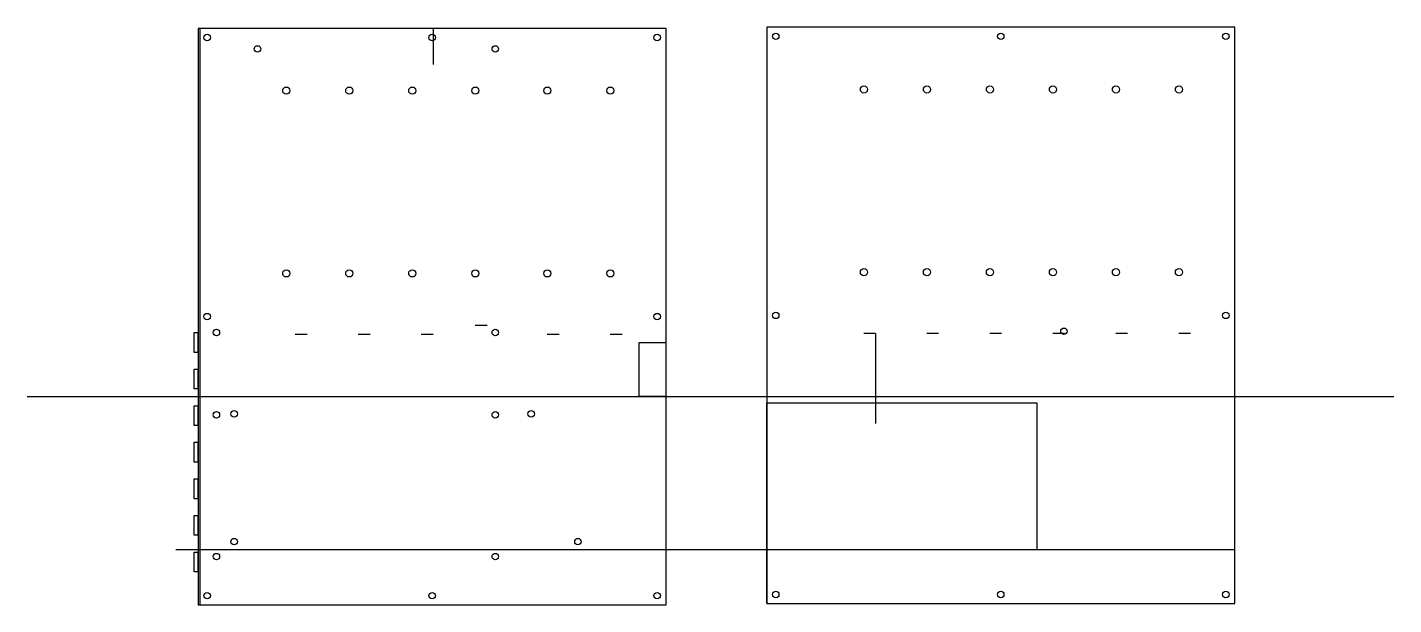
# Model space of a CAD drawing. Header units: millimetres. Extents: x -451 to 3969, y -944 to 930.
# Drawn here: x -96 to 663, y -711 to -391 of the extents above; entities that cross this region are included whole.
import ezdxf

# ---------------------------------------------------------------- set-up
doc = ezdxf.new("R2010")
doc.units = ezdxf.units.MM
doc.layers.add('主板托开孔', color=7, linetype='Continuous')
doc.layers.add('主板托架开孔', color=62, linetype='Continuous')

msp = doc.modelspace()

# ---------------------------------------------------------------- linework, layer by layer
for p, q in [((244, -595.775), (244, -565.775)), ((244, -565.775), (259, -565.775)), ((259, -595.775), (244, -595.775))]:
    msp.add_line(p, q)
for points in [[(-1, -711.43), (259, -711.43), (259, -391.43), (-1, -391.43)], [(0, -711.43), (259, -711.43), (259, -391.43), (0, -391.43)], [(314.894, -710.775), (574.894, -710.775), (574.894, -390.775), (314.894, -390.775)]]:
    msp.add_lwpolyline(points, close=True)
for centre in [(19, -605.43), (184, -605.43), (19, -676.43), (210, -676.43)]:
    msp.add_circle(centre, 1.8)
at = {"layer": '主板托开孔'}
for p, q in [((129.5, -391.43), (129.5, -411.43)), ((59.5, -561.43), (53, -561.43)), ((94.5, -561.43), (88, -561.43)), ((129.5, -561.43), (123, -561.43)), ((159.5, -556.43), (153, -556.43)), ((199.5, -561.43), (193, -561.43)), ((234.5, -561.43), (228, -561.43)), ((375.394, -560.775), (368.894, -560.775)), ((375.394, -560.775), (375.394, -610.775)), ((410.394, -560.775), (403.894, -560.775)), ((445.394, -560.775), (438.894, -560.775)), ((480.394, -560.775), (473.894, -560.775)), ((515.394, -560.775), (508.894, -560.775)), ((550.394, -560.775), (543.894, -560.775)), ((-95.873, -595.775), (663.17, -595.775)), ((314.894, -680.775), (314.894, -599.275)), ((314.894, -599.275), (464.894, -599.275)), ((464.894, -599.275), (464.894, -680.775)), ((-13.292, -680.775), (574.894, -680.775)), ((314.894, -710.775), (314.894, -680.775))]:
    msp.add_line(p, q, dxfattribs=at)
for centre, radius in [((4, -396.43), 1.8), ((129, -396.43), 1.8), ((254, -396.43), 1.8), ((319.894, -395.775), 1.8), ((444.894, -395.775), 1.8), ((569.894, -395.775), 1.8), ((32.02, -402.78), 1.8), ((164.1, -402.78), 1.8), ((48, -425.93), 2), ((83, -425.93), 2), ((118, -425.93), 2), ((153, -425.93), 2), ((193, -425.93), 2), ((228, -425.93), 2), ((368.894, -425.275), 2), ((403.894, -425.275), 2), ((438.894, -425.275), 2), ((473.894, -425.275), 2), ((508.894, -425.275), 2), ((543.894, -425.275), 2), ((48, -527.43), 2), ((83, -527.43), 2), ((118, -527.43), 2), ((153, -527.43), 2), ((193, -527.43), 2), ((228, -527.43), 2), ((368.894, -526.775), 2), ((403.894, -526.775), 2), ((438.894, -526.775), 2), ((473.894, -526.775), 2), ((508.894, -526.775), 2), ((543.894, -526.775), 2), ((4, -551.43), 1.8), ((254, -551.43), 1.8), ((319.894, -550.775), 1.8), ((569.894, -550.775), 1.8), ((9.16, -560.26), 1.8), ((164.1, -560.26), 1.8), ((479.994, -559.605), 1.8), ((9.16, -605.98), 1.8), ((164.1, -605.98), 1.8), ((9.16, -684.72), 1.8), ((164.1, -684.72), 1.8), ((4, -706.43), 1.8), ((129, -706.43), 1.8), ((254, -706.43), 1.8), ((319.894, -705.775), 1.8), ((444.894, -705.775), 1.8), ((569.894, -705.775), 1.8)]:
    msp.add_circle(centre, radius, dxfattribs=at)
at = {"layer": '主板托架开孔'}
for points in [[(-3.11, -571.3), (-3.11, -560.3), (-1.11, -560.3), (-1.11, -571.3)], [(-3.11, -591.62), (-3.11, -580.62), (-1.11, -580.62), (-1.11, -591.62)], [(-3.11, -611.94), (-3.11, -600.94), (-1.11, -600.94), (-1.11, -611.94)], [(-3.11, -632.26), (-3.11, -621.26), (-1.11, -621.26), (-1.11, -632.26)], [(-3.11, -652.58), (-3.11, -641.58), (-1.11, -641.58), (-1.11, -652.58)], [(-3.11, -672.9), (-3.11, -661.9), (-1.11, -661.9), (-1.11, -672.9)], [(-3.11, -693.22), (-3.11, -682.22), (-1.11, -682.22), (-1.11, -693.22)]]:
    msp.add_lwpolyline(points, close=True, dxfattribs=at)

doc.saveas('drawing.dxf')
